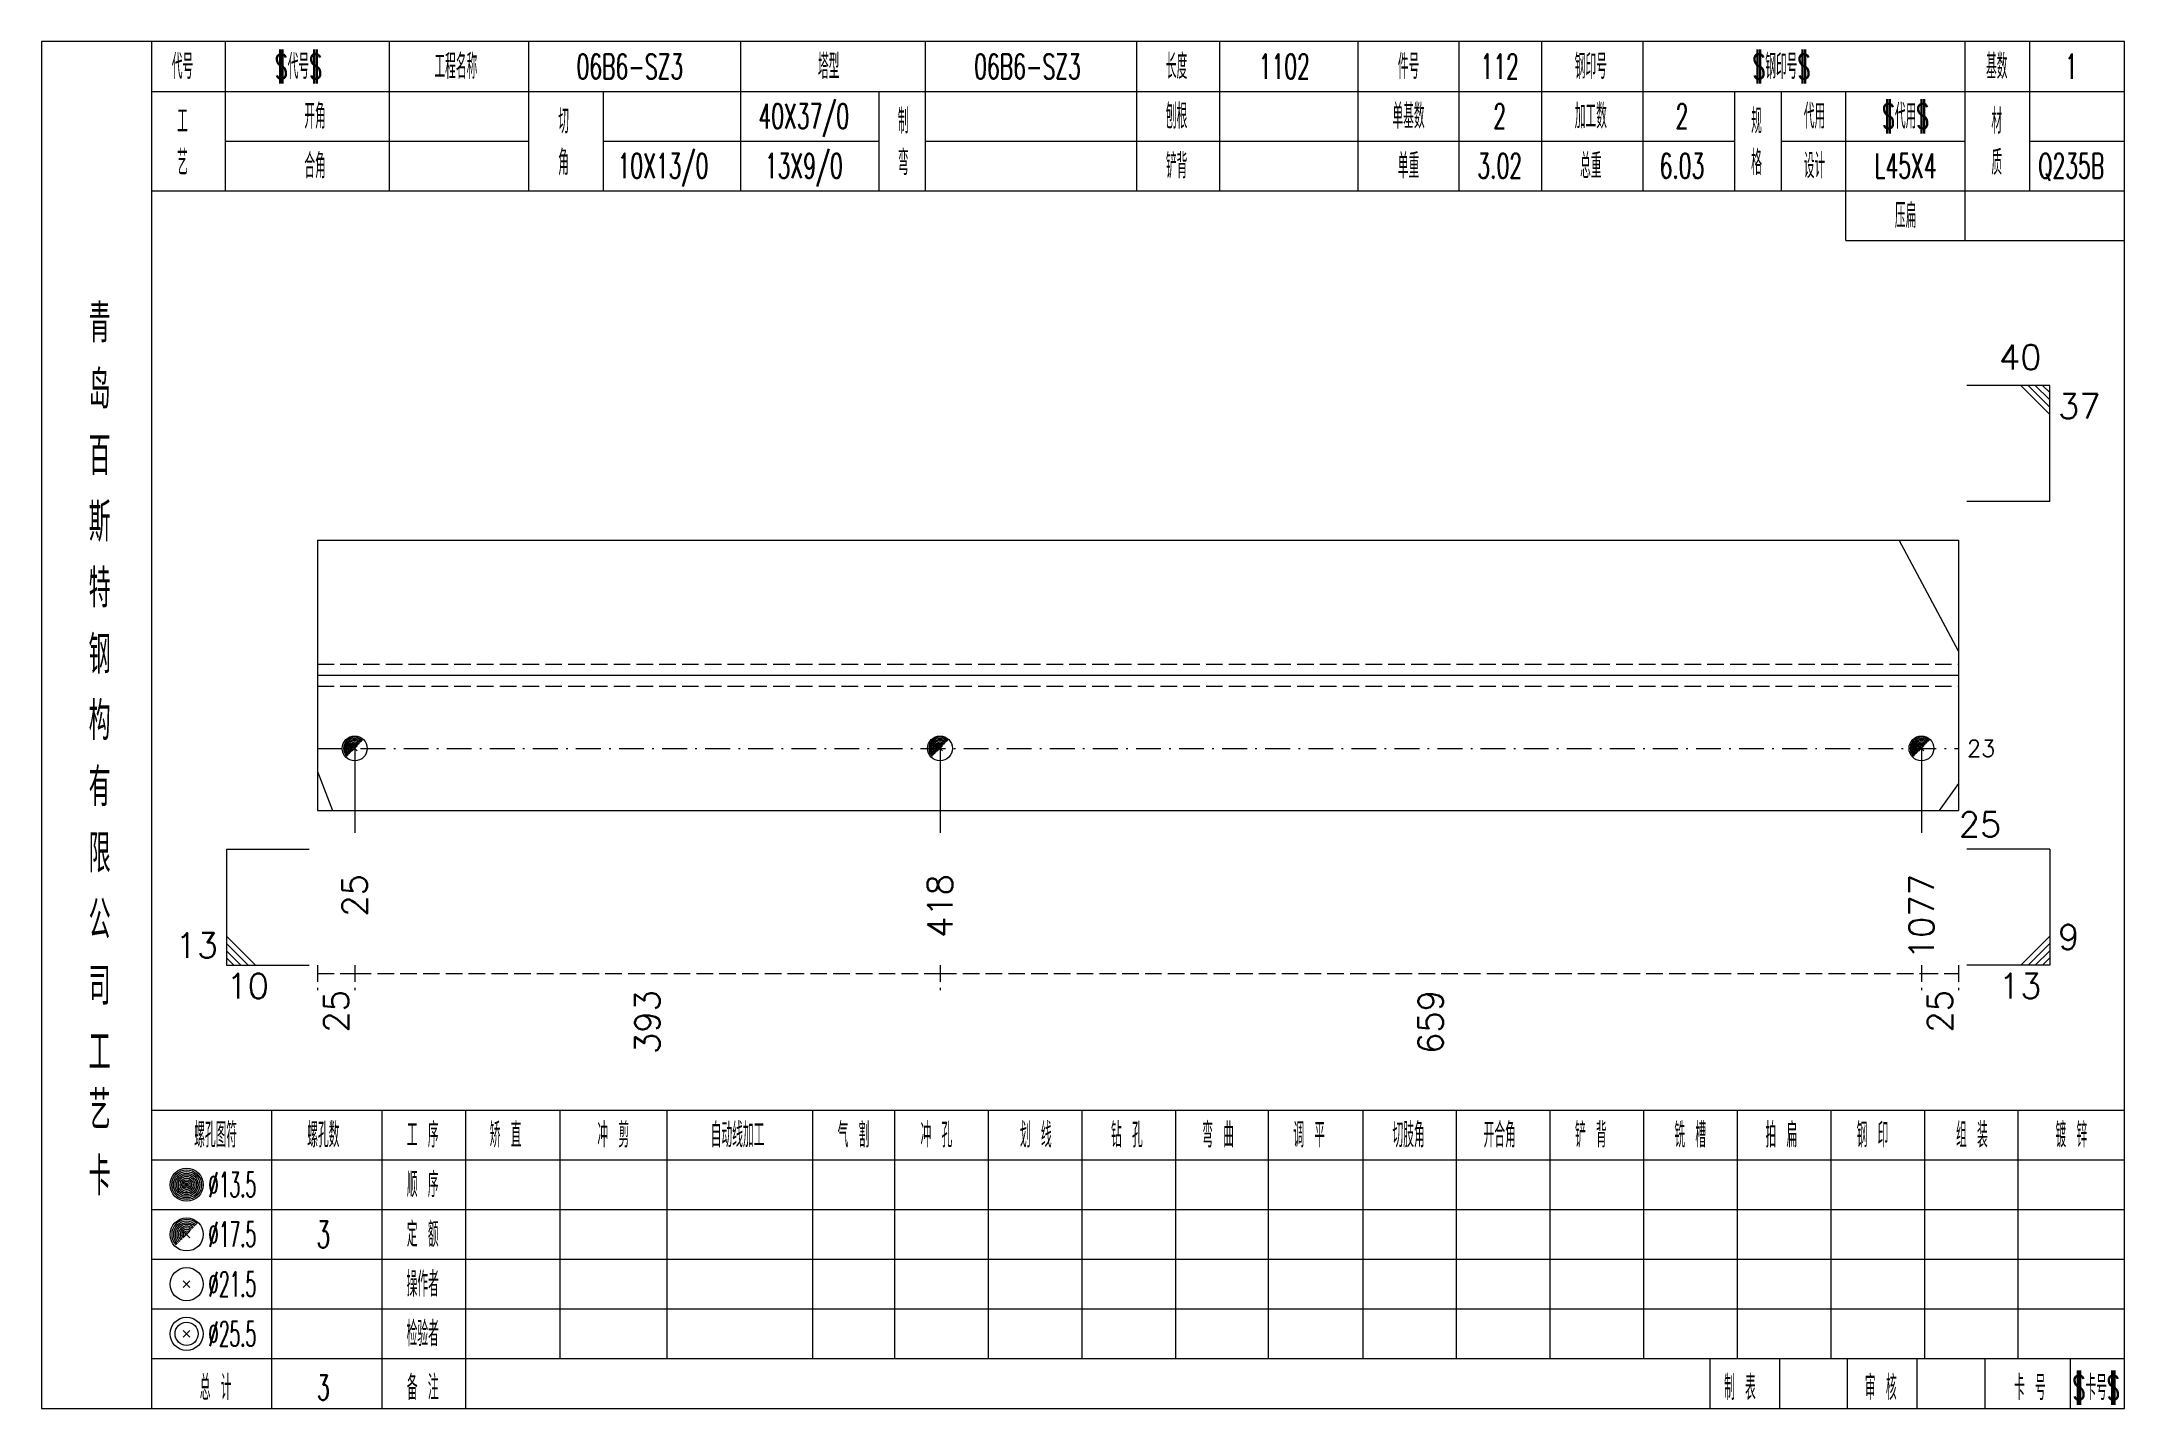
# Model space of a CAD drawing. Extents: x -533 to 8774, y 0 to 7979.
# Drawn here: x 3162.6 to 3414, y 7757.8 to 7922.8 of the extents above; entities that cross this region are included whole.
import ezdxf
from ezdxf.enums import TextEntityAlignment as Align

# ---------------------------------------------------------------- set-up
doc = ezdxf.new("R2010")
doc.units = 0
doc.header["$MEASUREMENT"] = 0
doc.linetypes.add('一点画线', pattern=[5.2, 3, -1, 0.2, -1])
doc.linetypes.add('虚线', pattern=[2.75, 2, -0.75])
doc.layers.get('0').update_dxf_attribs({"linetype": 'CONTINUOUS', "lineweight": 25})
for name, color, linetype, lineweight in [('1', 7, 'CONTINUOUS', 25), ('4', 7, 'CONTINUOUS', 25), ('5', 7, 'CONTINUOUS', 25)]:
    doc.layers.add(name, color=color, linetype=linetype, lineweight=lineweight)
doc.styles.get("Standard").update_dxf_attribs({"font": 'simplex.shx', "width": 0.7, "height": 3, "bigfont": 'gbhzfs.shx'})

msp = doc.modelspace()

# ---------------------------------------------------------------- texts
at = {"color": 7, "linetype": 'Continuous', "lineweight": 13}
for s, p in [('40', (3404, 7882.27)), ('13', (3183.9, 7811.27))]:
    msp.add_text(s, height=3, dxfattribs=at).set_placement(p, align=Align.BOTTOM_RIGHT)
for s, p in [('37', (3406, 7880.27)), ('10', (3184.9, 7810.27))]:
    msp.add_text(s, height=3, dxfattribs=at).set_placement(p, align=Align.TOP_LEFT)
msp.add_text('23', height=2, dxfattribs=at).set_placement((3395, 7837.44), align=Align.MIDDLE_LEFT)
msp.add_text('9', height=3, dxfattribs=at).set_placement((3406, 7812.27), align=Align.BOTTOM_LEFT)
msp.add_text('13', height=3, dxfattribs=at).set_placement((3404, 7810.27), align=Align.TOP_RIGHT)
at = {"color": 8, "linetype": 'Continuous', "lineweight": 9}
for s, p in [('25', (3198.15, 7808.27)), ('393', (3235.72, 7808.27)), ('659', (3330.27, 7808.27)), ('25', (3391.75, 7808.27))]:
    msp.add_text(s, height=3, rotation=90, dxfattribs=at).set_placement(p, align=Align.MIDDLE_RIGHT)
at = {"layer": '1', "color": 7, "linetype": 'Continuous', "lineweight": 13}
msp.add_text('25', height=3, dxfattribs=at).set_placement((3394, 7828.27), align=Align.MIDDLE_LEFT)
for s, p in [('25', (3200.39, 7822.27)), ('418', (3271.04, 7822.27)), ('1077', (3389.51, 7822.27))]:
    msp.add_text(s, height=3, rotation=90, dxfattribs=at).set_placement(p, align=Align.MIDDLE_RIGHT)
at = {"layer": '4', "color": 1, "linetype": 'Continuous', "lineweight": 13}
for s, height, width, p in [('$代号$', 3, 0.6, (3193.6, 7919.77)), ('$钢印号$', 3, 0.6, (3372.6, 7919.77)), ('代号', 3, 0.6, (3179.6, 7919.77)), ('工程名称', 3, 0.6, (3212.6, 7919.77)), ('06B6-SZ3', 3, 0.6, (3233.6, 7919.77)), ('塔型', 3, 0.6, (3257.6, 7919.77)), ('06B6-SZ3', 3, 0.6, (3281.6, 7919.77)), ('长度', 3, 0.6, (3299.6, 7919.77)), ('1102', 3, 0.6, (3312.6, 7919.77)), ('件号', 3, 0.6, (3327.6, 7919.77)), ('112', 3, 0.6, (3338.6, 7919.77)), ('钢印号', 3, 0.6, (3349.6, 7919.77)), ('基数', 3, 0.6, (3398.6, 7919.77)), ('1', 3, 0.6, (3407.6, 7919.77)), ('工', 3, 0.6, (3179.6, 7913.17)), ('开角', 3, 0.6, (3195.6, 7913.77)), ('切', 3, 0.6, (3225.6, 7913.17)), ('40X37/0', 3, 0.6, (3254.6, 7913.77)), ('制', 3, 0.6, (3266.6, 7913.17)), ('刨根', 3, 0.6, (3299.6, 7913.77)), ('单基数', 3, 0.6, (3327.6, 7913.77)), ('2', 3, 0.6, (3338.6, 7913.77)), ('加工数', 3, 0.6, (3349.6, 7913.77)), ('2', 3, 0.6, (3360.6, 7913.77)), ('规', 3, 0.6, (3369.6, 7913.17)), ('代用', 3, 0.6, (3376.6, 7913.77)), ('$代用$', 3, 0.6, (3387.6, 7913.77)), ('材', 3, 0.6, (3398.6, 7913.17)), ('艺', 3, 0.6, (3179.6, 7908.17)), ('合角', 3, 0.6, (3195.6, 7907.77)), ('角', 3, 0.6, (3225.6, 7908.17)), ('10X13/0', 3, 0.6, (3237.6, 7907.77)), ('13X9/0', 3, 0.6, (3254.6, 7907.77)), ('弯', 3, 0.6, (3266.6, 7908.17)), ('铲背', 3, 0.6, (3299.6, 7907.77)), ('单重', 3, 0.6, (3327.6, 7907.77)), ('3.02', 3, 0.6, (3338.6, 7907.77)), ('总重', 3, 0.6, (3349.6, 7907.77)), ('6.03', 3, 0.6, (3360.6, 7907.77)), ('格', 3, 0.6, (3369.6, 7908.17)), ('设计', 3, 0.6, (3376.6, 7907.77)), ('L45X4', 3, 0.6, (3387.6, 7907.77)), ('质', 3, 0.6, (3398.6, 7908.17)), ('Q235B', 3, 0.6, (3407.6, 7907.77)), ('压扁', 3, 0.6, (3387.6, 7901.77)), ('青', 4.6, 0.8, (3169.6, 7888.77)), ('岛', 4.6, 0.8, (3169.6, 7880.77)), ('百', 4.6, 0.8, (3169.6, 7872.77)), ('斯', 4.6, 0.8, (3169.6, 7864.77)), ('特', 4.6, 0.8, (3169.6, 7856.77)), ('钢', 4.6, 0.8, (3169.6, 7848.77)), ('构', 4.6, 0.8, (3169.6, 7840.77)), ('有', 4.6, 0.8, (3169.6, 7832.77)), ('限', 4.6, 0.8, (3169.6, 7824.77)), ('公', 4.6, 0.8, (3169.6, 7816.77)), ('司', 4.6, 0.8, (3169.6, 7808.77)), ('工', 4.6, 0.8, (3169.6, 7800.77)), ('艺', 4.6, 0.8, (3169.6, 7793.77)), ('螺孔图符', 3, 0.6, (3183.6, 7790.77)), ('螺孔数', 3, 0.6, (3196.6, 7790.77)), ('工 序', 3, 0.6, (3208.6, 7790.77)), ('矫 直', 3, 0.6, (3218.6, 7790.77)), ('冲 剪', 3, 0.6, (3231.6, 7790.77)), ('自动线加工', 3, 0.6, (3246.6, 7790.77)), ('气 割', 3, 0.6, (3260.6, 7790.77)), ('冲 孔', 3, 0.6, (3270.6, 7790.77)), ('划 线', 3, 0.6, (3282.6, 7790.77)), ('钻 孔', 3, 0.6, (3293.6, 7790.77)), ('弯 曲', 3, 0.6, (3304.6, 7790.77)), ('调 平', 3, 0.6, (3315.6, 7790.77)), ('切肢角', 3, 0.6, (3327.6, 7790.77)), ('开合角', 3, 0.6, (3338.6, 7790.77)), ('铲 背', 3, 0.6, (3349.6, 7790.77)), ('铣 槽', 3, 0.6, (3361.6, 7790.77)), ('拍 扁', 3, 0.6, (3372.6, 7790.77)), ('钢 印', 3, 0.6, (3383.6, 7790.77)), ('组 装', 3, 0.6, (3395.6, 7790.77)), ('镀 锌', 3, 0.6, (3407.6, 7790.77)), ('卡', 4.6, 0.8, (3169.6, 7785.77)), ('%%C13.5', 3, 0.5, (3185.6, 7784.77)), ('顺 序', 3, 0.6, (3208.6, 7784.77)), ('%%C17.5', 3, 0.5, (3185.6, 7778.77)), ('3', 3.2, 0.6, (3196.6, 7778.77)), ('定 额', 3, 0.6, (3208.6, 7778.77)), ('%%C21.5', 3, 0.5, (3185.6, 7772.77)), ('操作者', 3, 0.6, (3208.6, 7772.77)), ('%%C25.5', 3, 0.5, (3185.6, 7766.77)), ('检验者', 3, 0.6, (3208.6, 7766.77)), ('总 计', 3, 0.6, (3183.6, 7760.27)), ('3', 3, 0.6, (3196.6, 7760.27)), ('备 注', 3, 0.6, (3208.6, 7760.27)), ('制 表', 3, 0.6, (3367.6, 7760.27)), ('审 核', 3, 0.6, (3384.6, 7760.27)), ('卡 号', 3, 0.6, (3402.6, 7760.27)), ('$卡号$', 3, 0.6, (3410.6, 7760.27))]:
    msp.add_text(s, height=height, dxfattribs=dict(at, width=width)).set_placement(p, align=Align.MIDDLE_CENTER)

# ---------------------------------------------------------------- blocks, each defined once
blk = doc.blocks.new('孔17.5')
at = {"layer": '5', "color": 7, "linetype": 'Continuous', "lineweight": 0}
for p, q in [((-0.2, -0.2), (0.2, 0.2)), ((-0.2, 0.2), (0.2, -0.2))]:
    blk.add_line(p, q, dxfattribs=at)
at = {"layer": '5', "color": 7, "linetype": 'Continuous', "lineweight": 13}
blk.add_circle((0, 0), 1, dxfattribs=at)
for radius in [0.9, 0.8, 0.7, 0.6, 0.5, 0.4, 0.3, 0.2, 0.1]:
    blk.add_arc((0, 0), radius, 45, 225, dxfattribs=at)

# ---------------------------------------------------------------- linework, layer by layer
at = {"color": 7, "linetype": 'Continuous', "lineweight": 13}
for p, q in [((3405, 7881.27), (3395, 7881.27)), ((3401.5, 7881.27), (3405, 7877.77)), ((3402.38, 7881.27), (3405, 7878.65)), ((3403.25, 7881.27), (3405, 7879.52)), ((3404.13, 7881.27), (3405, 7880.4)), ((3405, 7867.27), (3405, 7881.27)), ((3405, 7867.27), (3395, 7867.27)), ((3394, 7849.17), (3386.81, 7862.6)), ((3200.39, 7837.44), (3200.39, 7827.27)), ((3271.04, 7837.44), (3271.04, 7827.27)), ((3389.51, 7837.44), (3389.51, 7827.27)), ((3195.9, 7834.66), (3197.7, 7829.94)), ((3394, 7833.2), (3391.66, 7829.94)), ((3184.9, 7825.27), (3194.9, 7825.27)), ((3184.9, 7825.27), (3184.9, 7811.27)), ((3405, 7825.27), (3395, 7825.27)), ((3405, 7825.27), (3405, 7811.27)), ((3188.4, 7811.27), (3184.9, 7814.77)), ((3187.53, 7811.27), (3184.9, 7813.9)), ((3401.5, 7811.27), (3405, 7814.77)), ((3402.38, 7811.27), (3405, 7813.9)), ((3186.65, 7811.27), (3184.9, 7813.02)), ((3185.78, 7811.27), (3184.9, 7812.15)), ((3184.9, 7811.27), (3194.9, 7811.27)), ((3405, 7811.27), (3395, 7811.27)), ((3403.25, 7811.27), (3405, 7813.02)), ((3404.13, 7811.27), (3405, 7812.15))]:
    msp.add_line(p, q, dxfattribs=at)
at = {"color": 7, "linetype": 'Continuous', "lineweight": 18}
for p, q in [((3195.9, 7862.6), (3195.9, 7829.94)), ((3195.9, 7862.6), (3394, 7862.6)), ((3394, 7862.6), (3394, 7829.94)), ((3195.9, 7846.27), (3394, 7846.27))]:
    msp.add_line(p, q, dxfattribs=at)
at = {"color": 1, "linetype": '虚线', "lineweight": 18}
for p, q in [((3195.9, 7847.6), (3394, 7847.6)), ((3195.9, 7844.94), (3394, 7844.94))]:
    msp.add_line(p, q, dxfattribs=at)
at = {"color": 3, "linetype": '一点画线', "lineweight": 13}
msp.add_line((3195.9, 7837.44), (3394, 7837.44), dxfattribs=at)
at = {"color": 8, "linetype": '虚线', "lineweight": 9}
for p, q in [((3195.9, 7811.27), (3195.9, 7808.27)), ((3200.39, 7811.27), (3200.39, 7808.27)), ((3200.39, 7811.27), (3200.39, 7808.27)), ((3271.04, 7811.27), (3271.04, 7808.27)), ((3271.04, 7811.27), (3271.04, 7808.27)), ((3389.51, 7811.27), (3389.51, 7808.27)), ((3389.51, 7811.27), (3389.51, 7808.27)), ((3394, 7811.27), (3394, 7808.27)), ((3195.9, 7810.27), (3200.39, 7810.27)), ((3200.39, 7810.27), (3271.04, 7810.27)), ((3271.04, 7810.27), (3389.51, 7810.27)), ((3389.51, 7810.27), (3394, 7810.27))]:
    msp.add_line(p, q, dxfattribs=at)
at = {"layer": '1', "color": 7, "linetype": 'Continuous', "lineweight": 18}
msp.add_line((3195.9, 7829.94), (3394, 7829.94), dxfattribs=at)
at = {"layer": '4', "color": 1, "linetype": 'Continuous', "lineweight": 18}
for p, q in [((3175.9, 7757.77), (3175.9, 7922.77)), ((3184.8, 7904.77), (3184.8, 7922.77)), ((3204.6, 7904.77), (3204.6, 7922.77)), ((3221.4, 7904.77), (3221.4, 7922.77)), ((3247, 7904.77), (3247, 7922.77)), ((3269.3, 7904.77), (3269.3, 7922.77)), ((3294.8, 7904.77), (3294.8, 7922.77)), ((3304.8, 7904.77), (3304.8, 7922.77)), ((3321.5, 7904.77), (3321.5, 7922.77)), ((3333.7, 7904.77), (3333.7, 7922.77)), ((3343.7, 7904.77), (3343.7, 7922.77)), ((3355.9, 7904.77), (3355.9, 7922.77)), ((3394.8, 7898.77), (3394.8, 7922.77)), ((3402.6, 7904.77), (3402.6, 7922.77)), ((3175.9, 7916.77), (3414, 7916.77)), ((3230.4, 7904.77), (3230.4, 7916.77)), ((3263.7, 7904.77), (3263.7, 7916.77)), ((3367, 7904.77), (3367, 7916.77)), ((3372.6, 7904.77), (3372.6, 7916.77)), ((3380.4, 7898.77), (3380.4, 7916.77)), ((3184.8, 7910.77), (3221.4, 7910.77)), ((3230.4, 7910.77), (3263.7, 7910.77)), ((3269.3, 7910.77), (3367, 7910.77)), ((3372.6, 7910.77), (3394.8, 7910.77)), ((3402.6, 7910.77), (3414, 7910.77)), ((3175.9, 7904.77), (3414, 7904.77)), ((3380.4, 7898.77), (3414, 7898.77)), ((3175.9, 7793.77), (3414, 7793.77)), ((3190.4, 7757.77), (3190.4, 7793.77)), ((3203.7, 7757.77), (3203.7, 7793.77)), ((3213.8, 7757.77), (3213.8, 7793.77)), ((3225.2, 7763.77), (3225.2, 7793.77)), ((3238.1, 7763.77), (3238.1, 7793.77)), ((3255.7, 7763.77), (3255.7, 7793.77)), ((3265.6, 7763.77), (3265.6, 7793.77)), ((3276.9, 7763.77), (3276.9, 7793.77)), ((3288.2, 7763.77), (3288.2, 7793.77)), ((3299.5, 7763.77), (3299.5, 7793.77)), ((3310.7, 7763.77), (3310.7, 7793.77)), ((3322.1, 7763.77), (3322.1, 7793.77)), ((3333.4, 7763.77), (3333.4, 7793.77)), ((3344.7, 7763.77), (3344.7, 7793.77)), ((3356, 7763.77), (3356, 7793.77)), ((3367.3, 7763.77), (3367.3, 7793.77)), ((3378.6, 7763.77), (3378.6, 7793.77)), ((3389.9, 7763.77), (3389.9, 7793.77)), ((3401.2, 7763.77), (3401.2, 7793.77)), ((3175.9, 7787.77), (3414, 7787.77)), ((3175.9, 7781.77), (3414, 7781.77)), ((3175.9, 7775.77), (3414, 7775.77)), ((3175.9, 7769.77), (3414, 7769.77)), ((3175.9, 7763.77), (3414, 7763.77)), ((3364, 7757.77), (3364, 7763.77)), ((3372.4, 7757.77), (3372.4, 7763.77)), ((3380.6, 7757.77), (3380.6, 7763.77)), ((3389, 7757.77), (3389, 7763.77)), ((3397.2, 7757.77), (3397.2, 7763.77)), ((3407.5, 7757.77), (3407.5, 7763.77))]:
    msp.add_line(p, q, dxfattribs=at)
at = {"layer": '4', "color": 7, "linetype": 'Continuous', "lineweight": 13}
for p, q in [((3179.9, 7784.57), (3180.3, 7784.97)), ((3180.3, 7784.57), (3179.9, 7784.97)), ((3179.7, 7772.37), (3180.5, 7773.17)), ((3180.5, 7772.37), (3179.7, 7773.17)), ((3179.7, 7766.37), (3180.5, 7767.17)), ((3180.5, 7766.37), (3179.7, 7767.17))]:
    msp.add_line(p, q, dxfattribs=at)
at = {"layer": '4', "color": 7, "linetype": 'Continuous', "lineweight": 0}
for p, q in [((3179.7, 7778.37), (3180.5, 7779.17)), ((3179.7, 7779.17), (3180.5, 7778.37))]:
    msp.add_line(p, q, dxfattribs=at)
at = {"layer": '4', "color": 1, "linetype": 'Continuous', "lineweight": 18}
msp.add_lwpolyline([(3162.6, 7922.77), (3162.6, 7757.77), (3414, 7757.77), (3414, 7922.77)], close=True, dxfattribs=at)
at = {"layer": '4', "color": 7, "linetype": 'Continuous', "lineweight": 13}
for centre, radius in [((3180.1, 7784.77), 2), ((3180.1, 7784.77), 1.8), ((3180.1, 7784.77), 1.6), ((3180.1, 7784.77), 1.4), ((3180.1, 7784.77), 1.2), ((3180.1, 7784.77), 1), ((3180.1, 7784.77), 0.8), ((3180.1, 7784.77), 0.6), ((3180.1, 7784.77), 0.4), ((3180.1, 7784.77), 0.2), ((3180.1, 7778.77), 2), ((3180.1, 7772.77), 2), ((3180.1, 7766.77), 2), ((3180.1, 7766.77), 1.4)]:
    msp.add_circle(centre, radius, dxfattribs=at)
for radius in [1.8, 1.6, 1.4, 1.2, 1, 0.8, 0.6, 0.4, 0.2]:
    msp.add_arc((3180.1, 7778.77), radius, 45, 225, dxfattribs=at)

# ---------------------------------------------------------------- block references
at = {"layer": '1', "color": 7, "linetype": 'Continuous', "lineweight": 13, "xscale": 1.5, "yscale": 1.5, "zscale": 1.5}
for p in [(3200.39, 7837.44), (3271.04, 7837.44), (3389.51, 7837.44)]:
    msp.add_blockref('孔17.5', p, dxfattribs=at)

msp.set_redraw_order([(e.dxf.handle, doc.entitydb.next_handle()) for e in msp.query("TEXT MTEXT ATTDEF DIMENSION ARC_DIMENSION")])  # texts and dimensions are drawn at this point

doc.saveas('drawing.dxf')
